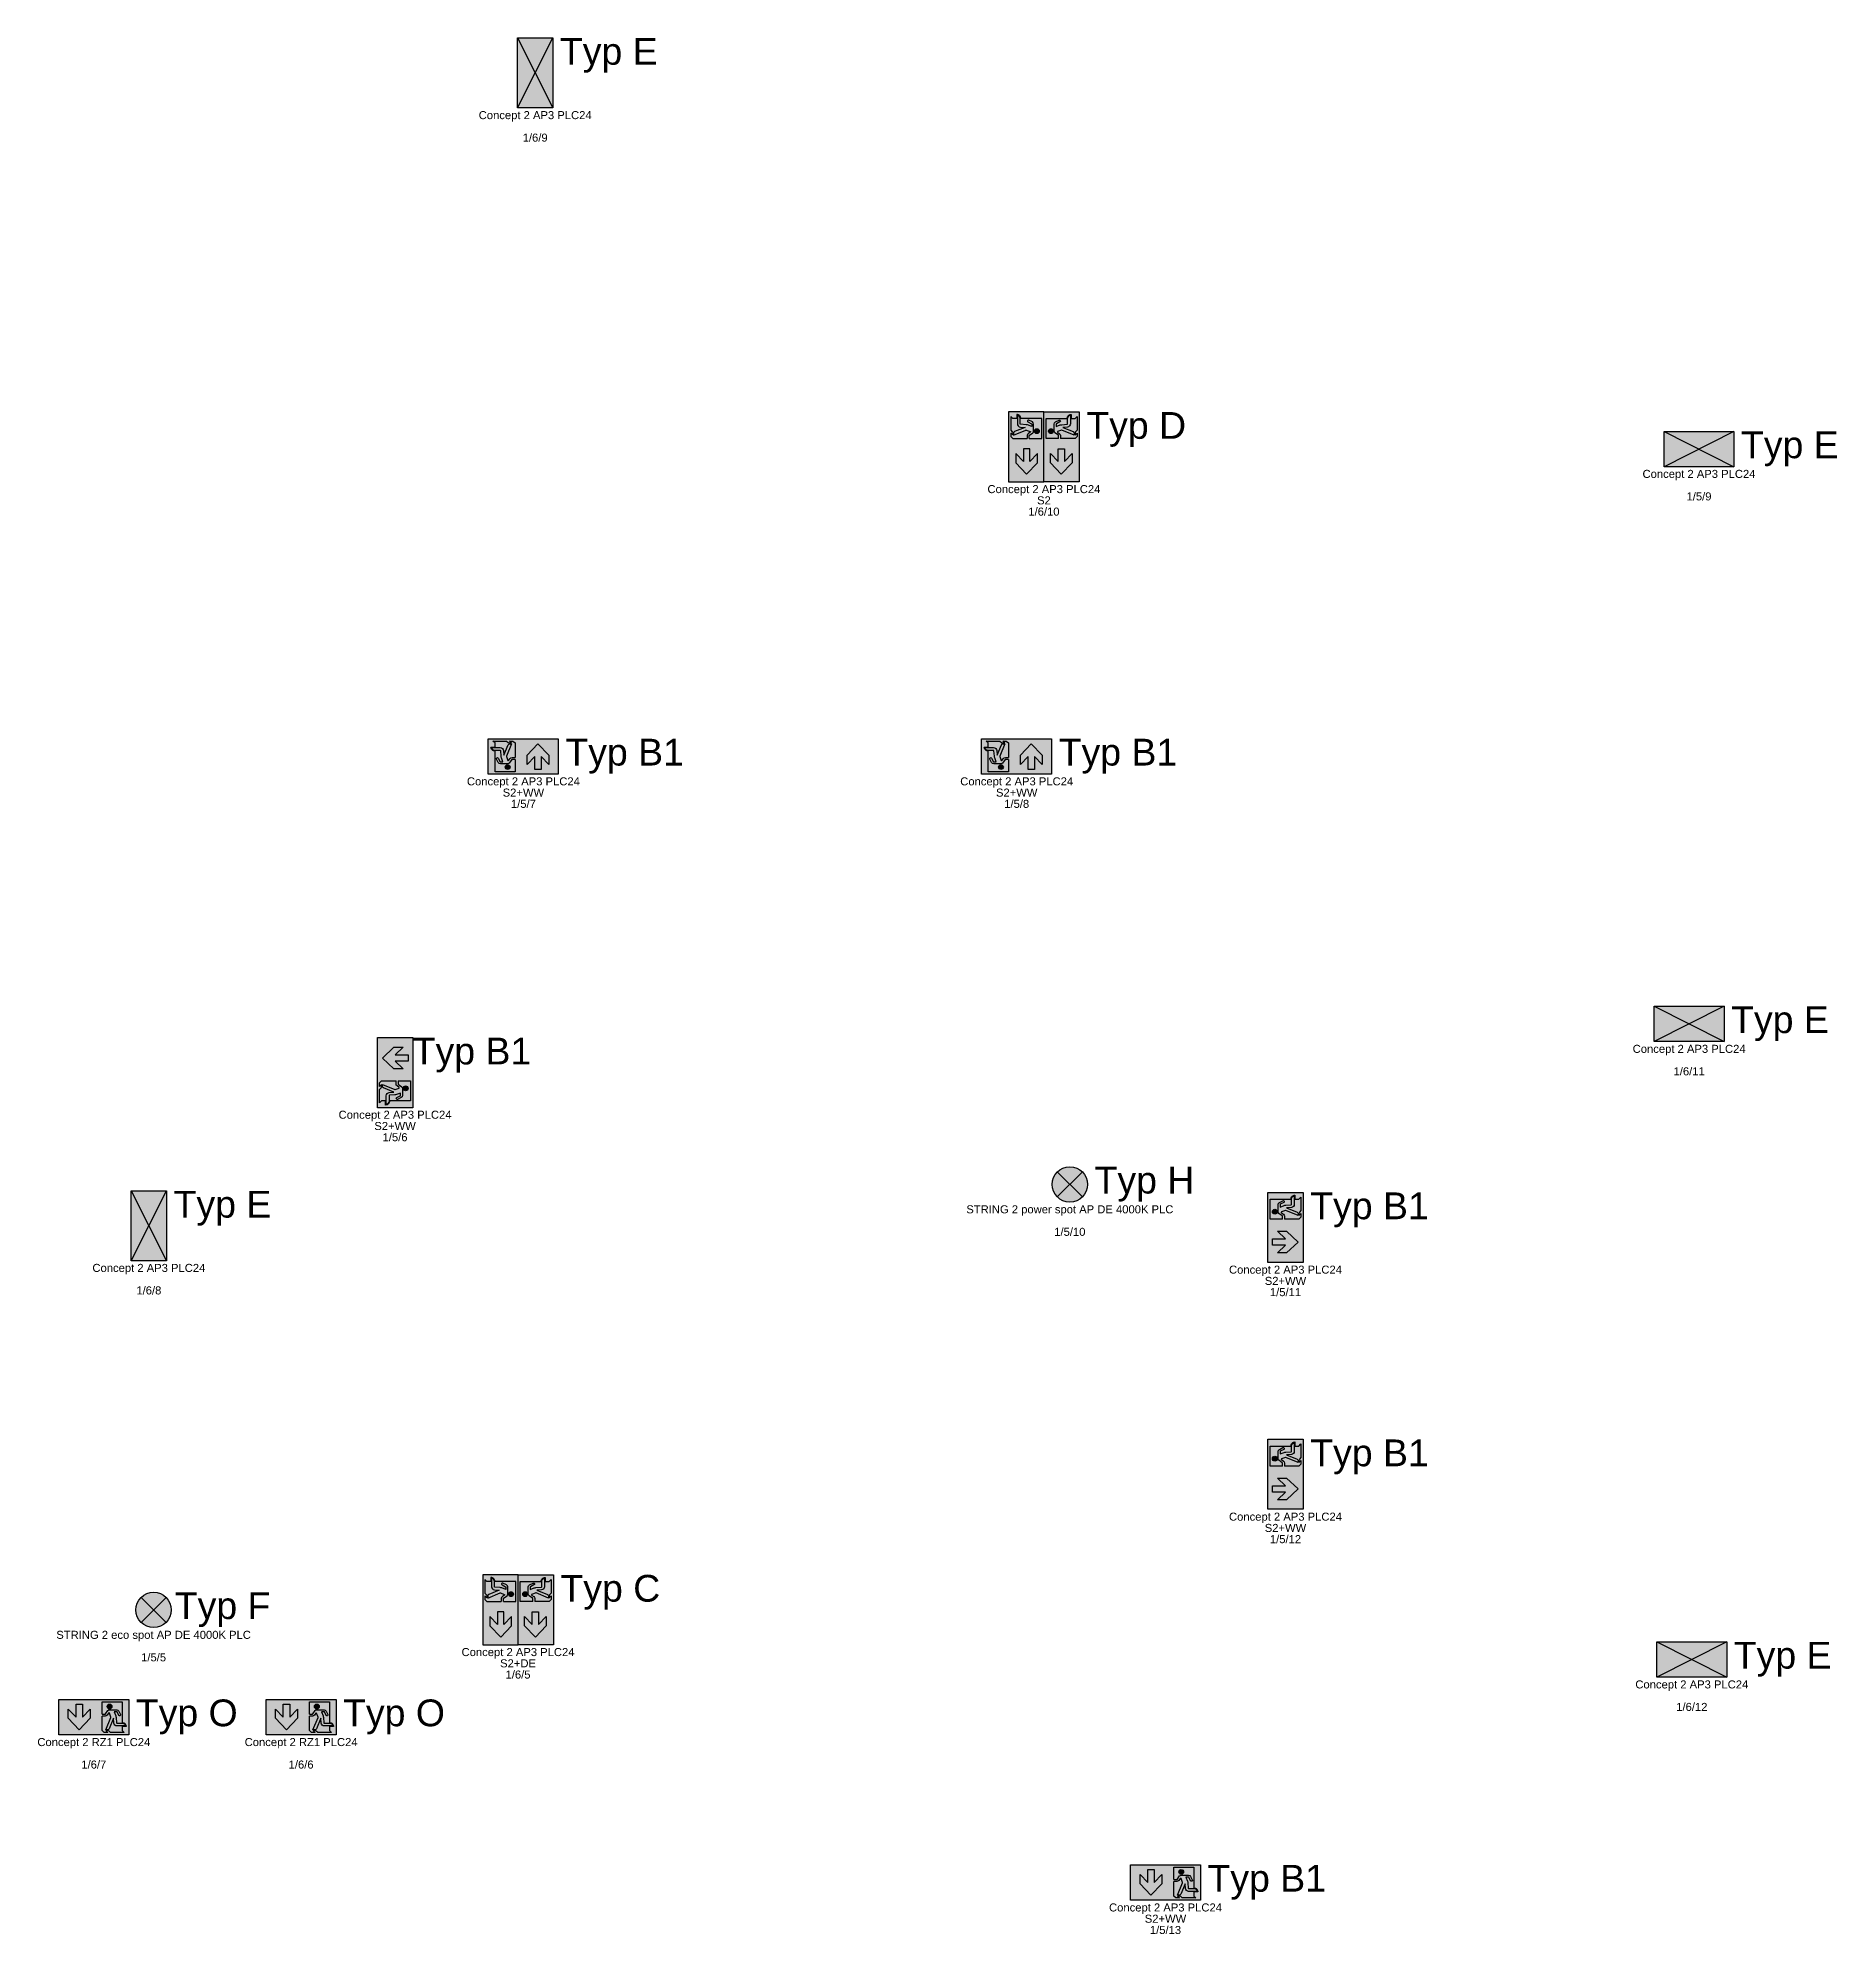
# Model space of a CAD drawing. Header units: millimetres. Extents: x -107261 to 42788, y -7557 to 117559.
# Drawn here: x -7423 to 9372, y 176 to 17876 of the extents above; entities that cross this region are included whole.
import ezdxf
from ezdxf.enums import TextEntityAlignment as Align

# ---------------------------------------------------------------- set-up
doc = ezdxf.new("R2010")
doc.units = ezdxf.units.MM
for name, color, linetype in [('din_SIBEL_10_emergency_lighting', 90, 'Continuous'), ('din_SIBEL_30_color_green', 90, 'Continuous'), ('din_SIBEL_31_color_white', 255, 'Continuous'), ('din_SIBEL_32_color_black', 250, 'Continuous'), ('din_SIBEL_33_color_yellow', 40, 'Continuous'), ('din_SIBEL_50_type_name', 90, 'Continuous'), ('din_SIBEL_51_typenumber', 90, 'Continuous'), ('din_SIBEL_52_info', 90, 'Continuous'), ('din_SIBEL_61_labeling', 90, 'Continuous')]:
    doc.layers.add(name, color=color, linetype=linetype)
doc.styles.get("Standard").update_dxf_attribs({"font": 'arial.ttf'})

# ---------------------------------------------------------------- blocks, each defined once
blk = doc.blocks.new('Standardblock_RZ_PU')
at = {"layer": 'din_SIBEL_30_color_green'}
h = blk.add_hatch(color=256, dxfattribs=at)
h.dxf.hatch_style = 1
h.paths.add_polyline_path([(328, 0), (-326, 0), (-326, -330), (328, -330)])
h.paths.add_polyline_path([(-238, -89), (-166, -164), (-166, -44), (-106, -44), (-106, -164), (-35, -89), (-35, -176), (-136, -282), (-238, -176)], flags=16)
h.paths.add_polyline_path([(78, -21), (265, -21), (265, -216, -0.414214), (303, -253), (265, -253), (265, -291), (284, -309), (157, -309), (142, -295, 0.198912), (132, -291), (112, -291), (130, -309), (97, -309), (78, -291), (78, -156), (106, -156, 0.239952), (124, -146), (138, -127, -0.599876), (145, -128), (158, -165, -0.187349), (158, -168), (111, -283), (129, -283, 0.304268), (143, -274), (183, -176), (186, -220, 0.391902), (216, -247), (265, -247), (297, -247, 0.363159), (265, -221), (216, -221, -0.391902), (212, -218), (208, -167, 0.068786), (205, -152), (191, -114), (214, -114, -0.284079), (217, -116), (234, -149, 1), (250, -141), (234, -108, 0.284079), (214, -96), (147, -96, 0.239952), (132, -103), (109, -135, -0.239952), (106, -137), (78, -137)], flags=16)
h.paths.add_polyline_path([(170, -66, -1), (125, -66, -1)], flags=0)
h.paths.add_polyline_path([(170, -66, 1), (125, -66, 1)], flags=0)
h = blk.add_hatch(color=256, dxfattribs=at)
h.dxf.hatch_style = 1
h.paths.add_polyline_path([(170, -66, 1), (125, -66, 1)])
at = {"layer": 'din_SIBEL_31_color_white'}
h = blk.add_hatch(color=256, dxfattribs=at)
h.dxf.hatch_style = 1
h.paths.add_polyline_path([(-35, -89), (-106, -164), (-106, -44), (-166, -44), (-166, -164), (-238, -89), (-238, -176), (-136, -282), (-35, -176)])
h.paths.add_polyline_path([(265, -21), (78, -21), (78, -137), (106, -137, 0.239952), (109, -135), (132, -103, -0.239952), (147, -96), (214, -96, -0.284079), (234, -108), (250, -141, -1), (234, -149), (217, -116, 0.284079), (214, -114), (191, -114), (205, -152, -0.068786), (208, -167), (212, -218, 0.391902), (216, -221), (265, -221, -0.363159), (297, -247), (265, -247), (216, -247, -0.391902), (186, -220), (183, -176), (143, -274, -0.304268), (129, -283), (111, -283), (158, -168, 0.187349), (158, -165), (145, -128, 0.599876), (138, -127), (124, -146, -0.239952), (106, -156), (78, -156), (78, -291), (97, -309), (130, -309), (112, -291), (132, -291, -0.198912), (142, -295), (157, -309), (284, -309), (265, -291), (265, -253), (303, -253, 0.414214), (265, -216)])
h.paths.add_polyline_path([(170, -66, -1), (125, -66, -1)], flags=16)
at = {"layer": 'din_SIBEL_32_color_black'}
for points in [[(-326, -330), (-326, 0), (328, 0), (328, -330)], [(-238, -176), (-238, -89), (-166, -164), (-166, -44), (-106, -44), (-106, -164), (-35, -89), (-35, -176), (-136, -282)]]:
    blk.add_lwpolyline(points, close=True, dxfattribs=at)
for points in [[(78, -137), (78, -21), (265, -21), (265, -216, -0.414214), (303, -253), (265, -253), (265, -291), (284, -309), (157, -309), (142, -295, 0.198912), (132, -291), (112, -291), (130, -309), (97, -309), (78, -291), (78, -156)], [(78, -137), (106, -137, 0.239952), (109, -135), (132, -103, -0.239952), (147, -96), (214, -96, -0.284079), (234, -108), (250, -141, -1), (234, -149), (217, -116, 0.284079), (214, -114), (191, -114), (205, -152, -0.068786), (208, -167), (212, -218, 0.391902), (216, -221), (265, -221, -0.363159), (297, -247), (265, -247), (216, -247, -0.391902), (186, -220), (183, -176), (143, -274, -0.304268), (129, -283), (111, -283), (158, -168, 0.187349), (158, -165), (145, -128, 0.599876), (138, -127), (124, -146, -0.239952), (106, -156), (78, -156)]]:
    blk.add_lwpolyline(points, format="xyb", dxfattribs=at)
blk.add_circle((147, -66), 22.5, dxfattribs=at)
blk = doc.blocks.new('din-Logo')
blk.add_lwpolyline([(-327, -330), (-327, -330), (-327, -330), (-327, -330)], close=True)
blk = doc.blocks.new('STANDARD_RZ_PU')
blk.add_blockref('din-Logo', (0, 0))
at = {"layer": 'din_SIBEL_10_emergency_lighting'}
blk.add_blockref('Standardblock_RZ_PU', (0, 0), dxfattribs=at)
at = {"layer": 'din_SIBEL_50_type_name', "flags": 9}
blk.add_attdef('TYPE', (-326, 18), '', height=25, dxfattribs=at)
at = {"layer": 'din_SIBEL_50_type_name', "flags": 8}
blk.add_attdef('TYPENAME', text='', height=75, dxfattribs=at).set_placement((0, -350), align=Align.TOP_CENTER)
at = {"layer": 'din_SIBEL_51_typenumber', "flags": 8}
blk.add_attdef('TYPENUMBER', text='', height=250, dxfattribs=at).set_placement((336, 1), align=Align.TOP_LEFT)
at = {"layer": 'din_SIBEL_52_info', "flags": 8}
blk.add_attdef('INFOTEXT', text='', height=75, dxfattribs=at).set_placement((1, -445), align=Align.TOP_CENTER)
at = {"layer": 'din_SIBEL_61_labeling', "flags": 8}
for tag, p in [('LABELING1', (1, -540)), ('LABELING2', (1, -635))]:
    blk.add_attdef(tag, text='', height=75, dxfattribs=at).set_placement(p, align=Align.TOP_CENTER)
blk = doc.blocks.new('Standardblock_RZ_PLPR')
at = {"layer": 'din_SIBEL_30_color_green'}
h = blk.add_hatch(color=256, dxfattribs=at)
h.dxf.hatch_style = 1
h.paths.add_polyline_path([(328, 0), (328, 330), (-326, 330), (-326, 0)])
h.paths.add_polyline_path([(-62, 60), (-149, 60), (-255, 162), (-149, 263), (-62, 263), (-137, 192), (-17, 192), (-17, 132), (-137, 132)], flags=16)
h.paths.add_polyline_path([(78, 137), (106, 137, -0.239952), (109, 135), (132, 103, 0.239952), (147, 96), (214, 96, 0.284079), (234, 108), (250, 141, 1), (234, 149), (217, 116, -0.284079), (214, 114), (191, 114), (205, 152, 0.068786), (208, 167), (212, 218, -0.391902), (216, 221), (265, 221, 0.363159), (297, 247), (265, 247), (216, 247, 0.391902), (186, 220), (183, 176), (143, 274, 0.304268), (129, 283), (111, 283), (158, 168, -0.187349), (158, 165), (145, 128, -0.599876), (138, 127), (124, 146, 0.239952), (106, 156), (78, 156), (78, 291), (97, 309), (130, 309), (112, 291), (132, 291, 0.198912), (142, 295), (157, 309), (284, 309), (265, 291), (265, 253), (303, 253, -0.414214), (265, 216), (265, 21), (78, 21)], flags=16)
h.paths.add_polyline_path([(170, 66, -1), (125, 66, -1)], flags=0)
h = blk.add_hatch(color=256, dxfattribs=at)
h.dxf.hatch_style = 1
h.paths.add_polyline_path([(328, 0), (-326, 0), (-326, -330), (328, -330)])
h.paths.add_polyline_path([(-62, -60), (-137, -132), (-17, -132), (-17, -192), (-137, -192), (-62, -263), (-149, -263), (-255, -162), (-149, -60)], flags=16)
h.paths.add_polyline_path([(78, -21), (265, -21), (265, -216, -0.414214), (303, -253), (265, -253), (265, -291), (284, -309), (157, -309), (142, -295, 0.198912), (132, -291), (112, -291), (130, -309), (97, -309), (78, -291), (78, -156), (106, -156, 0.239952), (124, -146), (138, -127, -0.599876), (145, -128), (158, -165, -0.187349), (158, -168), (111, -283), (129, -283, 0.304268), (143, -274), (183, -176), (186, -220, 0.391902), (216, -247), (265, -247), (297, -247, 0.363159), (265, -221), (216, -221, -0.391902), (212, -218), (208, -167, 0.068786), (205, -152), (191, -114), (214, -114, -0.284079), (217, -116), (234, -149, 1), (250, -141), (234, -108, 0.284079), (214, -96), (147, -96, 0.239952), (132, -103), (109, -135, -0.239952), (106, -137), (78, -137)], flags=16)
h.paths.add_polyline_path([(125, -66, -1), (170, -66, -1)], flags=0)
h = blk.add_hatch(color=256, dxfattribs=at)
h.dxf.hatch_style = 1
h.paths.add_polyline_path([(170, 66, 1), (125, 66, 1)])
h = blk.add_hatch(color=256, dxfattribs=at)
h.dxf.hatch_style = 1
h.paths.add_polyline_path([(125, -66, 1), (170, -66, 1)])
at = {"layer": 'din_SIBEL_31_color_white'}
h = blk.add_hatch(color=256, dxfattribs=at)
h.dxf.hatch_style = 1
h.paths.add_polyline_path([(-149, 60), (-62, 60), (-137, 132), (-17, 132), (-17, 192), (-137, 192), (-62, 263), (-149, 263), (-255, 162)])
h.paths.add_polyline_path([(147, 96, -0.239952), (132, 103), (109, 135, 0.239952), (106, 137), (78, 137), (78, 21), (265, 21), (265, 216, 0.414214), (303, 253), (265, 253), (265, 291), (284, 309), (157, 309), (142, 295, -0.198912), (132, 291), (112, 291), (130, 309), (97, 309), (78, 291), (78, 156), (106, 156, -0.239952), (124, 146), (138, 127, 0.599876), (145, 128), (158, 165, 0.187349), (158, 168), (111, 283), (129, 283, -0.304268), (143, 274), (183, 176), (186, 220, -0.391902), (216, 247), (265, 247), (297, 247, -0.363159), (265, 221), (216, 221, 0.391902), (212, 218), (208, 167, -0.068786), (205, 152), (191, 114), (214, 114, 0.284079), (217, 116), (234, 149, -1), (250, 141), (234, 108, -0.284079), (214, 96)])
h.paths.add_polyline_path([(170, 66, -1), (125, 66, -1)], flags=16)
h = blk.add_hatch(color=256, dxfattribs=at)
h.dxf.hatch_style = 1
h.paths.add_polyline_path([(-62, -60), (-149, -60), (-255, -162), (-149, -263), (-62, -263), (-137, -192), (-17, -192), (-17, -132), (-137, -132)])
h.paths.add_polyline_path([(265, -21), (78, -21), (78, -137), (106, -137, 0.239952), (109, -135), (132, -103, -0.239952), (147, -96), (214, -96, -0.284079), (234, -108), (250, -141, -1), (234, -149), (217, -116, 0.284079), (214, -114), (191, -114), (205, -152, -0.068786), (208, -167), (212, -218, 0.391902), (216, -221), (265, -221, -0.363159), (297, -247), (265, -247), (216, -247, -0.391902), (186, -220), (183, -176), (143, -274, -0.304268), (129, -283), (111, -283), (158, -168, 0.187349), (158, -165), (145, -128, 0.599876), (138, -127), (124, -146, -0.239952), (106, -156), (78, -156), (78, -291), (97, -309), (130, -309), (112, -291), (132, -291, -0.198912), (142, -295), (157, -309), (284, -309), (265, -291), (265, -253), (303, -253, 0.414214), (265, -216)])
h.paths.add_polyline_path([(125, -66, -1), (170, -66, -1)], flags=16)
at = {"layer": 'din_SIBEL_32_color_black'}
for points in [[(-326, 330), (-326, 0), (328, 0), (328, 330)], [(-149, 60), (-62, 60), (-137, 132), (-17, 132), (-17, 192), (-137, 192), (-62, 263), (-149, 263), (-255, 162)], [(-326, -330), (-326, 0), (328, 0), (328, -330)], [(-149, -60), (-62, -60), (-137, -132), (-17, -132), (-17, -192), (-137, -192), (-62, -263), (-149, -263), (-255, -162)]]:
    blk.add_lwpolyline(points, close=True, dxfattribs=at)
for points in [[(78, 137), (78, 21), (265, 21), (265, 216, 0.414214), (303, 253), (265, 253), (265, 291), (284, 309), (157, 309), (142, 295, -0.198912), (132, 291), (112, 291), (130, 309), (97, 309), (78, 291), (78, 156)], [(78, 137), (106, 137, -0.239952), (109, 135), (132, 103, 0.239952), (147, 96), (214, 96, 0.284079), (234, 108), (250, 141, 1), (234, 149), (217, 116, -0.284079), (214, 114), (191, 114), (205, 152, 0.068786), (208, 167), (212, 218, -0.391902), (216, 221), (265, 221, 0.363159), (297, 247), (265, 247), (216, 247, 0.391902), (186, 220), (183, 176), (143, 274, 0.304268), (129, 283), (111, 283), (158, 168, -0.187349), (158, 165), (145, 128, -0.599876), (138, 127), (124, 146, 0.239952), (106, 156), (78, 156)], [(78, -137), (78, -21), (265, -21), (265, -216, -0.414214), (303, -253), (265, -253), (265, -291), (284, -309), (157, -309), (142, -295, 0.198912), (132, -291), (112, -291), (130, -309), (97, -309), (78, -291), (78, -156)], [(78, -137), (106, -137, 0.239952), (109, -135), (132, -103, -0.239952), (147, -96), (214, -96, -0.284079), (234, -108), (250, -141, -1), (234, -149), (217, -116, 0.284079), (214, -114), (191, -114), (205, -152, -0.068786), (208, -167), (212, -218, 0.391902), (216, -221), (265, -221, -0.363159), (297, -247), (265, -247), (216, -247, -0.391902), (186, -220), (183, -176), (143, -274, -0.304268), (129, -283), (111, -283), (158, -168, 0.187349), (158, -165), (145, -128, 0.599876), (138, -127), (124, -146, -0.239952), (106, -156), (78, -156)]]:
    blk.add_lwpolyline(points, format="xyb", dxfattribs=at)
blk.add_lwpolyline([(-326, 0), (328, 0)], dxfattribs=at)
for centre in [(147, 66), (147, -66)]:
    blk.add_circle(centre, 22.5, dxfattribs=at)
blk = doc.blocks.new('STANDARD_RZ_PLPR')
blk.add_blockref('din-Logo', (0, 0))
at = {"layer": 'din_SIBEL_10_emergency_lighting'}
blk.add_blockref('Standardblock_RZ_PLPR', (0, 0), dxfattribs=at)
at = {"layer": 'din_SIBEL_50_type_name', "flags": 9}
blk.add_attdef('TYPE', (-326, 340), '', height=25, dxfattribs=at)
at = {"layer": 'din_SIBEL_50_type_name', "flags": 8}
blk.add_attdef('TYPENAME', text='', height=75, dxfattribs=at).set_placement((0, -350), align=Align.TOP_CENTER)
at = {"layer": 'din_SIBEL_51_typenumber', "flags": 8}
blk.add_attdef('TYPENUMBER', text='', height=250, dxfattribs=at).set_placement((336, 1), align=Align.TOP_LEFT)
at = {"layer": 'din_SIBEL_52_info', "flags": 8}
blk.add_attdef('INFOTEXT', text='', height=75, dxfattribs=at).set_placement((1, -445), align=Align.TOP_CENTER)
at = {"layer": 'din_SIBEL_61_labeling', "flags": 8}
for tag, p in [('LABELING1', (1, -540)), ('LABELING2', (1, -635))]:
    blk.add_attdef(tag, text='', height=75, dxfattribs=at).set_placement(p, align=Align.TOP_CENTER)
blk = doc.blocks.new('Standardblock_Spot')
at = {"layer": 'din_SIBEL_31_color_white'}
h = blk.add_hatch(color=256, dxfattribs=at)
h.dxf.hatch_style = 1
h.paths.add_polyline_path([(117, -48, 0.414214), (-117, -48), (0, -165)])
h.paths.add_polyline_path([(0, -165), (-117, -282, 0.414214), (117, -282)])
at = {"layer": 'din_SIBEL_33_color_yellow'}
h = blk.add_hatch(color=256, dxfattribs=at)
h.dxf.hatch_style = 1
h.paths.add_polyline_path([(-117, -48, 0.198912), (-165, -165, 0.198912), (-117, -282), (0, -165)])
h.paths.add_polyline_path([(117, -48), (0, -165), (117, -282, 0.198912), (165, -165, 0.198912)])
at = {"layer": 'din_SIBEL_32_color_black'}
for p, q in [((-117, -282), (117, -48)), ((-117, -48), (117, -282))]:
    blk.add_line(p, q, dxfattribs=at)
blk.add_circle((0, -165), 165, dxfattribs=at)
blk = doc.blocks.new('STANDARD_SPOT')
at = {"layer": 'din_SIBEL_10_emergency_lighting'}
blk.add_blockref('Standardblock_Spot', (0, 0), dxfattribs=at)
at = {"layer": 'din_SIBEL_50_type_name', "flags": 9}
blk.add_attdef('TYPE', (-326, 18), '', height=25, dxfattribs=at)
at = {"layer": 'din_SIBEL_50_type_name', "flags": 8}
blk.add_attdef('TYPENAME', text='', height=75, dxfattribs=at).set_placement((0, -350), align=Align.TOP_CENTER)
at = {"layer": 'din_SIBEL_51_typenumber', "flags": 8}
blk.add_attdef('TYPENUMBER', text='', height=250, dxfattribs=at).set_placement((336, 1), align=Align.TOP_LEFT)
at = {"layer": 'din_SIBEL_52_info', "flags": 8}
blk.add_attdef('INFOTEXT', text='', height=75, dxfattribs=at).set_placement((1, -445), align=Align.TOP_CENTER)
at = {"layer": 'din_SIBEL_61_labeling', "flags": 8}
for tag, p in [('LABELING1', (1, -540)), ('LABELING2', (1, -635))]:
    blk.add_attdef(tag, text='', height=75, dxfattribs=at).set_placement(p, align=Align.TOP_CENTER)
blk = doc.blocks.new('Standardblock_SL')
at = {"layer": 'din_SIBEL_31_color_white'}
h = blk.add_hatch(color=256, dxfattribs=at)
h.dxf.hatch_style = 1
h.paths.add_polyline_path([(-326, 0), (0, -165), (326, 0)])
h.paths.add_polyline_path([(326, -330), (0, -165), (-326, -330)])
at = {"layer": 'din_SIBEL_33_color_yellow'}
h = blk.add_hatch(color=256, dxfattribs=at)
h.dxf.hatch_style = 1
h.paths.add_polyline_path([(0, -165), (-326, 0), (-326, -330)])
h.paths.add_polyline_path([(326, -330), (326, 0), (0, -165)])
at = {"layer": 'din_SIBEL_32_color_black'}
for p, q in [((-326, 0), (326, -330)), ((326, 0), (-326, -330))]:
    blk.add_line(p, q, dxfattribs=at)
blk.add_lwpolyline([(-326, -330), (-326, 0), (326, 0), (326, -330)], close=True, dxfattribs=at)
blk = doc.blocks.new('STANDARD_SL')
blk.add_blockref('din-Logo', (0, 0))
at = {"layer": 'din_SIBEL_10_emergency_lighting'}
blk.add_blockref('Standardblock_SL', (0, 0), dxfattribs=at)
at = {"layer": 'din_SIBEL_50_type_name', "flags": 9}
blk.add_attdef('TYPE', (-326, 18), '', height=25, dxfattribs=at)
at = {"layer": 'din_SIBEL_50_type_name', "flags": 8}
blk.add_attdef('TYPENAME', text='', height=75, dxfattribs=at).set_placement((0, -350), align=Align.TOP_CENTER)
at = {"layer": 'din_SIBEL_51_typenumber', "flags": 8}
blk.add_attdef('TYPENUMBER', text='', height=250, dxfattribs=at).set_placement((336, 1), align=Align.TOP_LEFT)
at = {"layer": 'din_SIBEL_52_info', "flags": 8}
blk.add_attdef('INFOTEXT', text='', height=75, dxfattribs=at).set_placement((1, -445), align=Align.TOP_CENTER)
at = {"layer": 'din_SIBEL_61_labeling', "flags": 8}
for tag, p in [('LABELING1', (1, -540)), ('LABELING2', (1, -635))]:
    blk.add_attdef(tag, text='', height=75, dxfattribs=at).set_placement(p, align=Align.TOP_CENTER)

msp = doc.modelspace()

# ---------------------------------------------------------------- block references
at = {"layer": 'din_SIBEL_10_emergency_lighting'}
ref = msp.add_blockref('STANDARD_SL', (-2946, 17550), dxfattribs=dict(at, rotation=90))
ref.add_attrib('LABELING1', '1/6/9', dxfattribs={"layer": 'din_SIBEL_61_labeling', "height": 75, "flags": 8}).set_placement((-2781, 16983), align=Align.TOP_CENTER)
ref.add_attrib('TYPENAME', 'Concept 2 AP3 PLC24', dxfattribs={"layer": 'din_SIBEL_50_type_name', "height": 75, "flags": 8}).set_placement((-2781, 17193), align=Align.TOP_CENTER)
ref.add_attrib('TYPENUMBER', 'Typ E', dxfattribs={"layer": 'din_SIBEL_51_typenumber', "height": 250, "flags": 8}).set_placement((-2550, 17876), align=Align.TOP_LEFT)
ref = msp.add_blockref('STANDARD_RZ_PLPR', (1968, 14058), dxfattribs=dict(at, rotation=90))
ref.add_attrib('LABELING1', '1/6/10', dxfattribs={"layer": 'din_SIBEL_61_labeling', "height": 75, "flags": 8}).set_placement((1968, 13492), align=Align.TOP_CENTER)
ref.add_attrib('TYPENAME', 'Concept 2 AP3 PLC24', dxfattribs={"layer": 'din_SIBEL_50_type_name', "height": 75, "flags": 8}).set_placement((1968, 13702), align=Align.TOP_CENTER)
ref.add_attrib('INFOTEXT', 'S2', dxfattribs={"layer": 'din_SIBEL_52_info', "height": 75, "flags": 8}).set_placement((1968, 13597), align=Align.TOP_CENTER)
ref.add_attrib('TYPENUMBER', 'Typ D', dxfattribs={"layer": 'din_SIBEL_51_typenumber', "height": 250, "flags": 8}).set_placement((2364, 14384), align=Align.TOP_LEFT)
ref = msp.add_blockref('STANDARD_SL', (8083, 14203), dxfattribs=at)
ref.add_attrib('LABELING1', '1/5/9', dxfattribs={"layer": 'din_SIBEL_61_labeling', "height": 75, "flags": 8}).set_placement((8083, 13634), align=Align.TOP_CENTER)
ref.add_attrib('TYPENAME', 'Concept 2 AP3 PLC24', dxfattribs={"layer": 'din_SIBEL_50_type_name', "height": 75, "flags": 8}).set_placement((8083, 13844), align=Align.TOP_CENTER)
ref.add_attrib('TYPENUMBER', 'Typ E', dxfattribs={"layer": 'din_SIBEL_51_typenumber', "height": 250, "flags": 8}).set_placement((8475, 14203), align=Align.TOP_LEFT)
ref = msp.add_blockref('STANDARD_RZ_PU', (-2891, 11004), dxfattribs=dict(at, rotation=180))
ref.add_attrib('LABELING1', '1/5/7', dxfattribs={"layer": 'din_SIBEL_61_labeling', "height": 75, "flags": 8}).set_placement((-2891, 10764), align=Align.TOP_CENTER)
ref.add_attrib('TYPENAME', 'Concept 2 AP3 PLC24', dxfattribs={"layer": 'din_SIBEL_50_type_name', "height": 75, "flags": 8}).set_placement((-2891, 10974), align=Align.TOP_CENTER)
ref.add_attrib('INFOTEXT', 'S2+WW', dxfattribs={"layer": 'din_SIBEL_52_info', "height": 75, "flags": 8}).set_placement((-2891, 10869), align=Align.TOP_CENTER)
ref.add_attrib('TYPENUMBER', 'Typ B1', dxfattribs={"layer": 'din_SIBEL_51_typenumber', "height": 250, "flags": 8}).set_placement((-2499, 11334), align=Align.TOP_LEFT)
ref = msp.add_blockref('STANDARD_RZ_PU', (1714, 11004), dxfattribs=dict(at, rotation=180))
ref.add_attrib('LABELING1', '1/5/8', dxfattribs={"layer": 'din_SIBEL_61_labeling', "height": 75, "flags": 8}).set_placement((1714, 10764), align=Align.TOP_CENTER)
ref.add_attrib('TYPENAME', 'Concept 2 AP3 PLC24', dxfattribs={"layer": 'din_SIBEL_50_type_name', "height": 75, "flags": 8}).set_placement((1714, 10974), align=Align.TOP_CENTER)
ref.add_attrib('INFOTEXT', 'S2+WW', dxfattribs={"layer": 'din_SIBEL_52_info', "height": 75, "flags": 8}).set_placement((1714, 10869), align=Align.TOP_CENTER)
ref.add_attrib('TYPENUMBER', 'Typ B1', dxfattribs={"layer": 'din_SIBEL_51_typenumber', "height": 250, "flags": 8}).set_placement((2106, 11334), align=Align.TOP_LEFT)
ref = msp.add_blockref('STANDARD_SL', (7991, 8837), dxfattribs=at)
ref.add_attrib('LABELING1', '1/6/11', dxfattribs={"layer": 'din_SIBEL_61_labeling', "height": 75, "flags": 8}).set_placement((7991, 8267), align=Align.TOP_CENTER)
ref.add_attrib('TYPENAME', 'Concept 2 AP3 PLC24', dxfattribs={"layer": 'din_SIBEL_50_type_name', "height": 75, "flags": 8}).set_placement((7991, 8477), align=Align.TOP_CENTER)
ref.add_attrib('TYPENUMBER', 'Typ E', dxfattribs={"layer": 'din_SIBEL_51_typenumber', "height": 250, "flags": 8}).set_placement((8383, 8837), align=Align.TOP_LEFT)
ref = msp.add_blockref('STANDARD_RZ_PU', (-3924, 8218), dxfattribs=dict(at, rotation=270))
ref.add_attrib('LABELING1', '1/5/6', dxfattribs={"layer": 'din_SIBEL_61_labeling', "height": 75, "flags": 8}).set_placement((-4089, 7652), align=Align.TOP_CENTER)
ref.add_attrib('TYPENAME', 'Concept 2 AP3 PLC24', dxfattribs={"layer": 'din_SIBEL_50_type_name', "height": 75, "flags": 8}).set_placement((-4089, 7862), align=Align.TOP_CENTER)
ref.add_attrib('INFOTEXT', 'S2+WW', dxfattribs={"layer": 'din_SIBEL_52_info', "height": 75, "flags": 8}).set_placement((-4089, 7757), align=Align.TOP_CENTER)
ref.add_attrib('TYPENUMBER', 'Typ B1', dxfattribs={"layer": 'din_SIBEL_51_typenumber', "height": 250, "flags": 8}).set_placement((-3924, 8544), align=Align.TOP_LEFT)
ref = msp.add_blockref('STANDARD_SPOT', (2045, 7174), dxfattribs=dict(at, rotation=90))
ref.add_attrib('LABELING1', '1/5/10', dxfattribs={"layer": 'din_SIBEL_61_labeling', "height": 75, "flags": 8}).set_placement((2210, 6769), align=Align.TOP_CENTER)
ref.add_attrib('TYPENAME', 'STRING 2 power spot AP DE 4000K PLC', dxfattribs={"layer": 'din_SIBEL_50_type_name', "height": 75, "flags": 8}).set_placement((2210, 6979), align=Align.TOP_CENTER)
ref.add_attrib('TYPENUMBER', 'Typ H', dxfattribs={"layer": 'din_SIBEL_51_typenumber', "height": 250, "flags": 8}).set_placement((2441, 7339), align=Align.TOP_LEFT)
ref = msp.add_blockref('STANDARD_SL', (-6552, 6788), dxfattribs=dict(at, rotation=90))
ref.add_attrib('LABELING1', '1/6/8', dxfattribs={"layer": 'din_SIBEL_61_labeling', "height": 75, "flags": 8}).set_placement((-6387, 6222), align=Align.TOP_CENTER)
ref.add_attrib('TYPENAME', 'Concept 2 AP3 PLC24', dxfattribs={"layer": 'din_SIBEL_50_type_name', "height": 75, "flags": 8}).set_placement((-6387, 6432), align=Align.TOP_CENTER)
ref.add_attrib('TYPENUMBER', 'Typ E', dxfattribs={"layer": 'din_SIBEL_51_typenumber', "height": 250, "flags": 8}).set_placement((-6156, 7114), align=Align.TOP_LEFT)
ref = msp.add_blockref('STANDARD_RZ_PU', (4058, 6772), dxfattribs=dict(at, rotation=90))
ref.add_attrib('LABELING1', '1/5/11', dxfattribs={"layer": 'din_SIBEL_61_labeling', "height": 75, "flags": 8}).set_placement((4223, 6206), align=Align.TOP_CENTER)
ref.add_attrib('TYPENAME', 'Concept 2 AP3 PLC24', dxfattribs={"layer": 'din_SIBEL_50_type_name', "height": 75, "flags": 8}).set_placement((4223, 6416), align=Align.TOP_CENTER)
ref.add_attrib('INFOTEXT', 'S2+WW', dxfattribs={"layer": 'din_SIBEL_52_info', "height": 75, "flags": 8}).set_placement((4223, 6311), align=Align.TOP_CENTER)
ref.add_attrib('TYPENUMBER', 'Typ B1', dxfattribs={"layer": 'din_SIBEL_51_typenumber', "height": 250, "flags": 8}).set_placement((4454, 7099), align=Align.TOP_LEFT)
ref = msp.add_blockref('STANDARD_RZ_PU', (4058, 4467), dxfattribs=dict(at, rotation=90))
ref.add_attrib('LABELING1', '1/5/12', dxfattribs={"layer": 'din_SIBEL_61_labeling', "height": 75, "flags": 8}).set_placement((4223, 3900), align=Align.TOP_CENTER)
ref.add_attrib('TYPENAME', 'Concept 2 AP3 PLC24', dxfattribs={"layer": 'din_SIBEL_50_type_name', "height": 75, "flags": 8}).set_placement((4223, 4110), align=Align.TOP_CENTER)
ref.add_attrib('INFOTEXT', 'S2+WW', dxfattribs={"layer": 'din_SIBEL_52_info', "height": 75, "flags": 8}).set_placement((4223, 4005), align=Align.TOP_CENTER)
ref.add_attrib('TYPENUMBER', 'Typ B1', dxfattribs={"layer": 'din_SIBEL_51_typenumber', "height": 250, "flags": 8}).set_placement((4454, 4793), align=Align.TOP_LEFT)
ref = msp.add_blockref('STANDARD_SPOT', (-6343, 3367), dxfattribs=at)
ref.add_attrib('LABELING1', '1/5/5', dxfattribs={"layer": 'din_SIBEL_61_labeling', "height": 75, "flags": 8}).set_placement((-6343, 2797), align=Align.TOP_CENTER)
ref.add_attrib('TYPENAME', 'STRING 2 eco spot AP DE 4000K PLC', dxfattribs={"layer": 'din_SIBEL_50_type_name', "height": 75, "flags": 8}).set_placement((-6343, 3007), align=Align.TOP_CENTER)
ref.add_attrib('TYPENUMBER', 'Typ F', dxfattribs={"layer": 'din_SIBEL_51_typenumber', "height": 250, "flags": 8}).set_placement((-6145, 3367), align=Align.TOP_LEFT)
ref = msp.add_blockref('STANDARD_RZ_PLPR', (-2941, 3202), dxfattribs=dict(at, rotation=90))
ref.add_attrib('LABELING1', '1/6/5', dxfattribs={"layer": 'din_SIBEL_61_labeling', "height": 75, "flags": 8}).set_placement((-2941, 2636), align=Align.TOP_CENTER)
ref.add_attrib('TYPENAME', 'Concept 2 AP3 PLC24', dxfattribs={"layer": 'din_SIBEL_50_type_name', "height": 75, "flags": 8}).set_placement((-2941, 2846), align=Align.TOP_CENTER)
ref.add_attrib('INFOTEXT', 'S2+DE', dxfattribs={"layer": 'din_SIBEL_52_info', "height": 75, "flags": 8}).set_placement((-2941, 2741), align=Align.TOP_CENTER)
ref.add_attrib('TYPENUMBER', 'Typ C', dxfattribs={"layer": 'din_SIBEL_51_typenumber', "height": 250, "flags": 8}).set_placement((-2545, 3529), align=Align.TOP_LEFT)
ref = msp.add_blockref('STANDARD_SL', (8016, 2904), dxfattribs=at)
ref.add_attrib('LABELING1', '1/6/12', dxfattribs={"layer": 'din_SIBEL_61_labeling', "height": 75, "flags": 8}).set_placement((8016, 2334), align=Align.TOP_CENTER)
ref.add_attrib('TYPENAME', 'Concept 2 AP3 PLC24', dxfattribs={"layer": 'din_SIBEL_50_type_name', "height": 75, "flags": 8}).set_placement((8016, 2544), align=Align.TOP_CENTER)
ref.add_attrib('TYPENUMBER', 'Typ E', dxfattribs={"layer": 'din_SIBEL_51_typenumber', "height": 250, "flags": 8}).set_placement((8408, 2904), align=Align.TOP_LEFT)
ref = msp.add_blockref('STANDARD_RZ_PU', (-6901, 2366), dxfattribs=at)
ref.add_attrib('LABELING1', '1/6/7', dxfattribs={"layer": 'din_SIBEL_61_labeling', "height": 75, "flags": 8}).set_placement((-6901, 1796), align=Align.TOP_CENTER)
ref.add_attrib('TYPENAME', 'Concept 2 RZ1 PLC24', dxfattribs={"layer": 'din_SIBEL_50_type_name', "height": 75, "flags": 8}).set_placement((-6901, 2006), align=Align.TOP_CENTER)
ref.add_attrib('TYPENUMBER', 'Typ O', dxfattribs={"layer": 'din_SIBEL_51_typenumber', "height": 250, "flags": 8}).set_placement((-6509, 2366), align=Align.TOP_LEFT)
ref = msp.add_blockref('STANDARD_RZ_PU', (-4966, 2366), dxfattribs=at)
ref.add_attrib('LABELING1', '1/6/6', dxfattribs={"layer": 'din_SIBEL_61_labeling', "height": 75, "flags": 8}).set_placement((-4966, 1796), align=Align.TOP_CENTER)
ref.add_attrib('TYPENAME', 'Concept 2 RZ1 PLC24', dxfattribs={"layer": 'din_SIBEL_50_type_name', "height": 75, "flags": 8}).set_placement((-4966, 2006), align=Align.TOP_CENTER)
ref.add_attrib('TYPENUMBER', 'Typ O', dxfattribs={"layer": 'din_SIBEL_51_typenumber', "height": 250, "flags": 8}).set_placement((-4574, 2366), align=Align.TOP_LEFT)
ref = msp.add_blockref('STANDARD_RZ_PU', (3103, 822), dxfattribs=at)
ref.add_attrib('LABELING1', '1/5/13', dxfattribs={"layer": 'din_SIBEL_61_labeling', "height": 75, "flags": 8}).set_placement((3103, 252), align=Align.TOP_CENTER)
ref.add_attrib('TYPENAME', 'Concept 2 AP3 PLC24', dxfattribs={"layer": 'din_SIBEL_50_type_name', "height": 75, "flags": 8}).set_placement((3103, 462), align=Align.TOP_CENTER)
ref.add_attrib('INFOTEXT', 'S2+WW', dxfattribs={"layer": 'din_SIBEL_52_info', "height": 75, "flags": 8}).set_placement((3103, 357), align=Align.TOP_CENTER)
ref.add_attrib('TYPENUMBER', 'Typ B1', dxfattribs={"layer": 'din_SIBEL_51_typenumber', "height": 250, "flags": 8}).set_placement((3495, 822), align=Align.TOP_LEFT)

doc.saveas('drawing.dxf')
